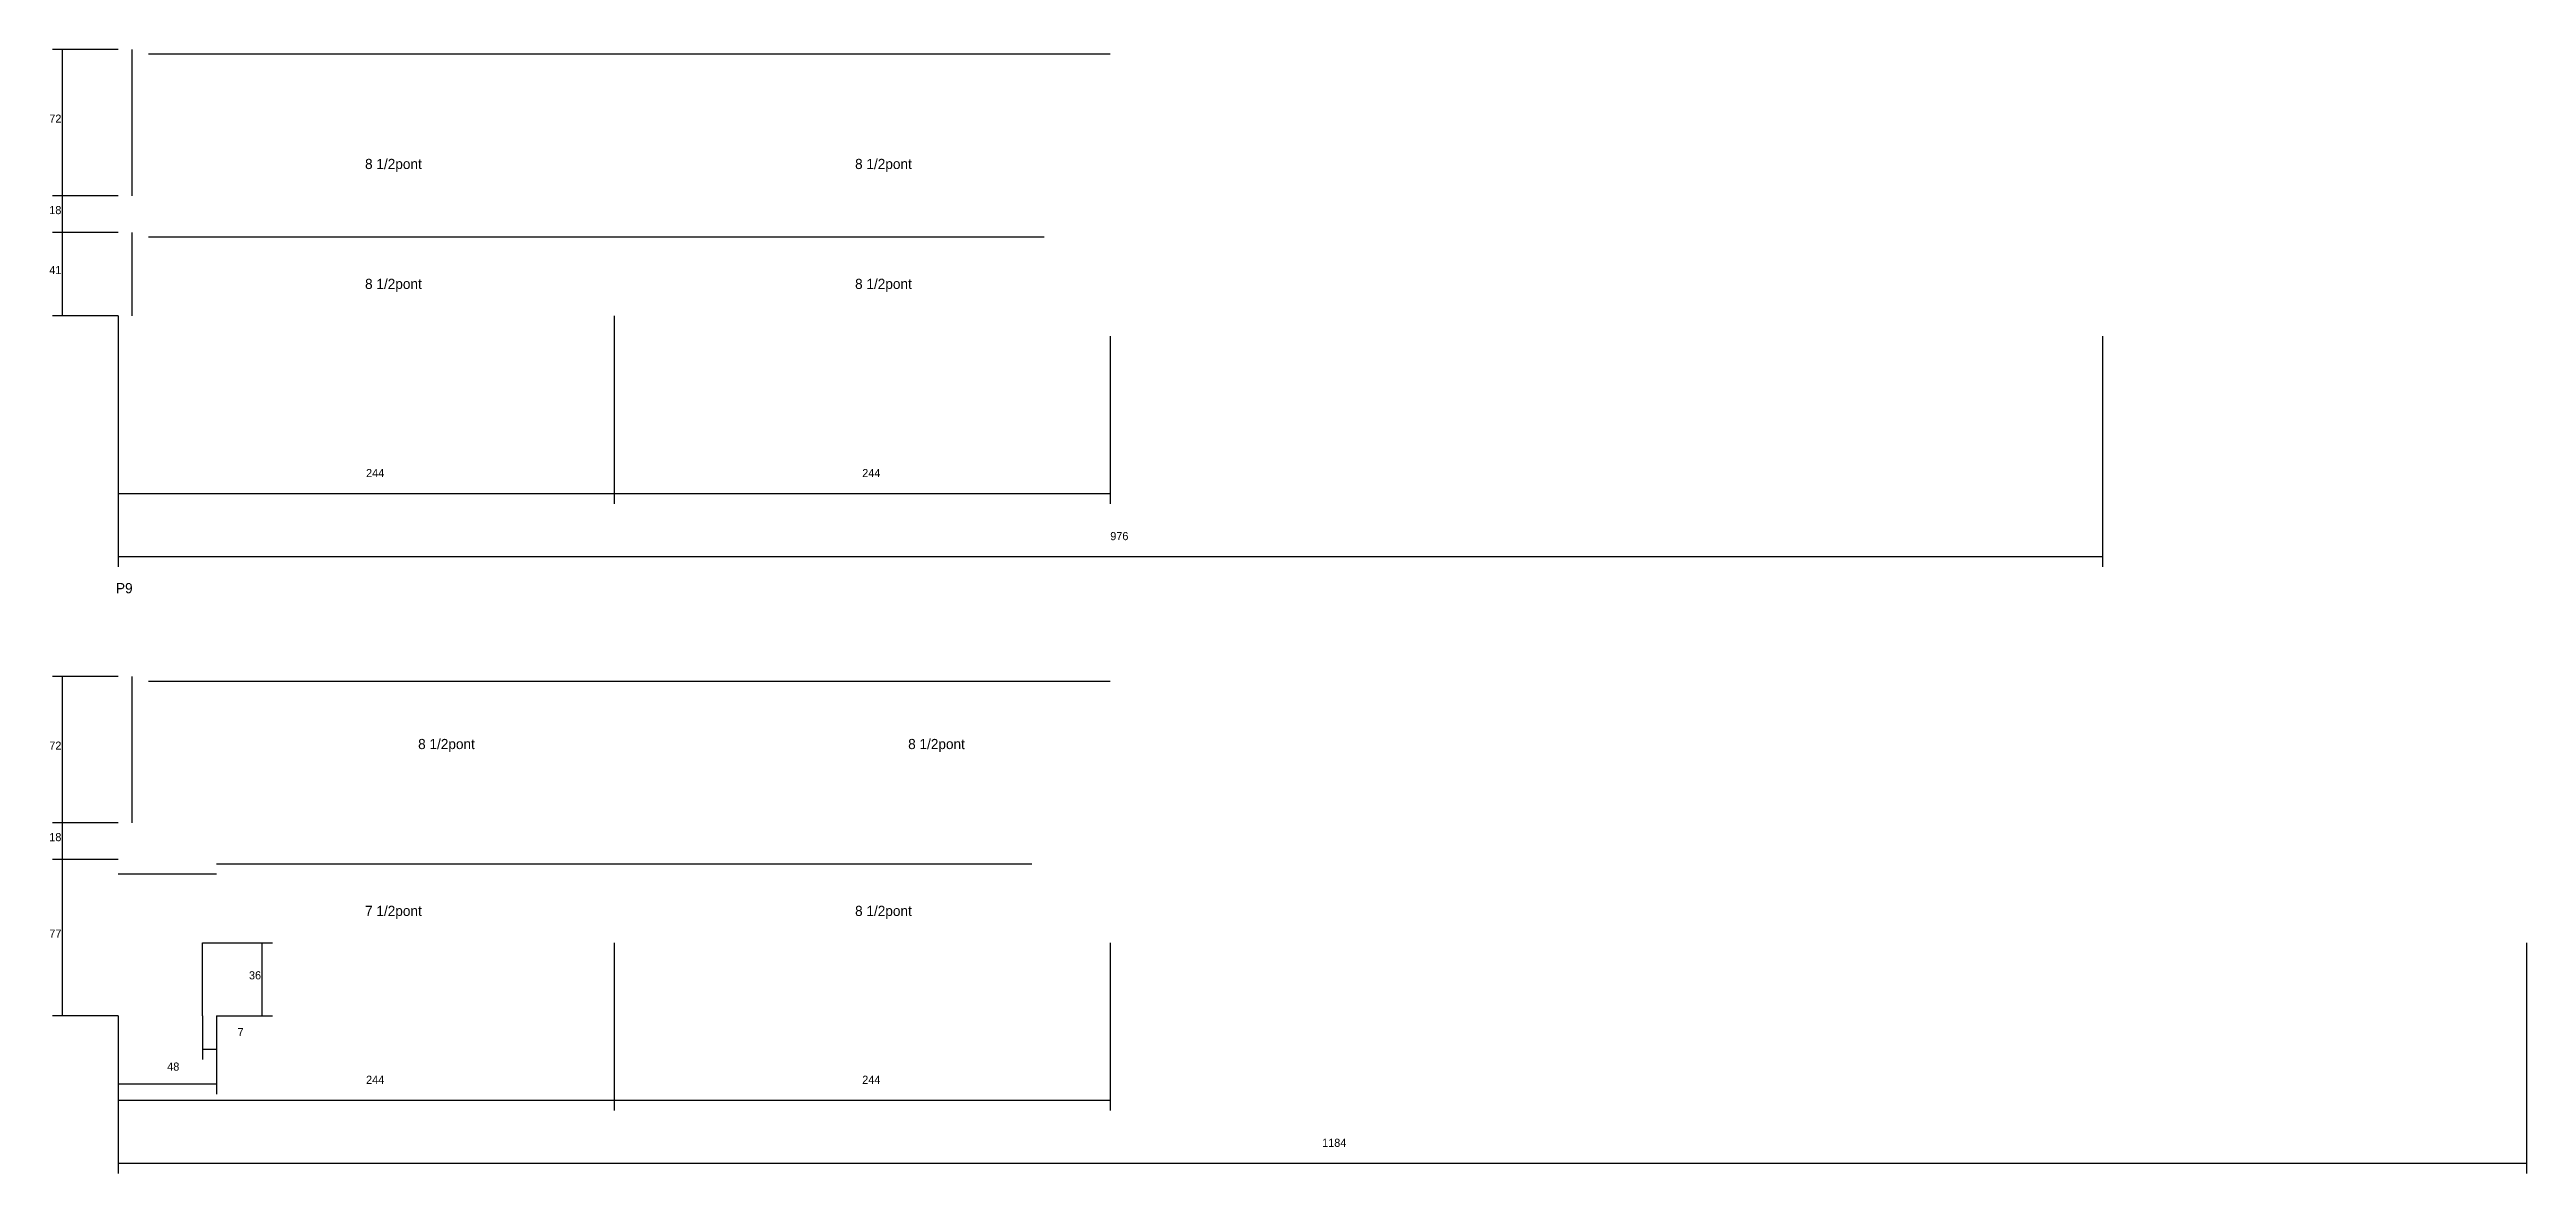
# Model space of a CAD drawing. Header units: metres. Extents: x -10318 to -5422, y 14219 to 15562.
# Drawn here: x -7147 to -5929, y 14958 to 15511 of the extents above; entities that cross this region are included whole.
import ezdxf

# ---------------------------------------------------------------- set-up
doc = ezdxf.new("R2010")
doc.units = ezdxf.units.M
for name, color, linetype in [('COTA', 4, 'Continuous'), ('NOMENCLATURA', 7, 'Continuous'), ('SARR_2.2x7', 40, 'Continuous')]:
    doc.layers.add(name, color=color, linetype=linetype)

msp = doc.modelspace()

# ---------------------------------------------------------------- texts
at = {"layer": 'COTA'}
for s, p in [('72', (-7147.3, 15474.8)), ('18', (-7147.3, 15429.8)), ('41', (-7147.3, 15400.3)), ('244', (-6991.5, 15300.4)), ('244', (-6747.5, 15300.4)), ('976', (-6625.5, 15269.4)), ('72', (-7147.3, 15166.3)), ('18', (-7147.3, 15121.3)), ('77', (-7147.3, 15073.8)), ('36', (-7049.1, 15053.3)), ('7', (-7054.7, 15025.4)), ('48', (-7089.3, 15008.4)), ('244', (-6991.5, 15001.9)), ('244', (-6747.5, 15001.9)), ('1184', (-6521.3, 14970.9))]:
    msp.add_text(s, height=4, dxfattribs=at).set_placement(p)
at = {"layer": 'NOMENCLATURA'}
for s, p in [('8 1/2pont', (-6992, 15452)), ('8 1/2pont', (-6751, 15452)), ('8 1/2pont', (-6992, 15393)), ('8 1/2pont', (-6751, 15393)), ('P9', (-7114.5, 15243.3)), ('8 1/2pont', (-6965.9, 15166.6)), ('8 1/2pont', (-6724.9, 15166.6)), ('7 1/2pont', (-6992, 15084.5)), ('8 1/2pont', (-6751, 15084.5))]:
    msp.add_text(s, height=5, dxfattribs=at).set_placement(p)

# ---------------------------------------------------------------- linework, layer by layer
at = {"layer": 'COTA'}
for p, q in [((-7113.5, 15510.8), (-7145.8, 15510.8)), ((-7140.8, 15438.8), (-7140.8, 15510.8)), ((-7113.5, 15438.8), (-7145.8, 15438.8)), ((-7113.5, 15438.8), (-7145.8, 15438.8)), ((-7140.8, 15420.8), (-7140.8, 15438.8)), ((-7113.5, 15420.8), (-7145.8, 15420.8)), ((-7113.5, 15420.8), (-7145.8, 15420.8)), ((-7140.8, 15379.8), (-7140.8, 15420.8)), ((-7113.5, 15379.8), (-7145.8, 15379.8)), ((-7113.5, 15379.8), (-7113.5, 15287.3)), ((-7113.5, 15379.8), (-7113.5, 15256.3)), ((-6869.5, 15379.8), (-6869.5, 15287.3)), ((-6869.5, 15379.8), (-6869.5, 15287.3)), ((-6625.5, 15369.8), (-6625.5, 15287.3)), ((-6137.5, 15369.8), (-6137.5, 15256.3)), ((-7113.5, 15292.3), (-6869.5, 15292.3)), ((-6869.5, 15292.3), (-6625.5, 15292.3)), ((-7113.5, 15261.3), (-6137.5, 15261.3)), ((-7113.5, 15202.3), (-7145.8, 15202.3)), ((-7140.8, 15130.3), (-7140.8, 15202.3)), ((-7113.5, 15130.3), (-7145.8, 15130.3)), ((-7113.5, 15130.3), (-7145.8, 15130.3)), ((-7140.8, 15112.3), (-7140.8, 15130.3)), ((-7113.5, 15112.3), (-7145.8, 15112.3)), ((-7113.5, 15112.3), (-7145.8, 15112.3)), ((-7140.8, 15035.3), (-7140.8, 15112.3)), ((-7065, 15071.3), (-7037.6, 15071.3)), ((-7042.6, 15035.3), (-7042.6, 15071.3)), ((-6869.5, 15071.3), (-6869.5, 14988.8)), ((-6869.5, 15071.3), (-6869.5, 14988.8)), ((-6625.5, 15071.3), (-6625.5, 14988.8)), ((-5929, 15071.3), (-5929, 14957.8)), ((-7113.5, 15035.3), (-7145.8, 15035.3)), ((-7113.5, 15035.3), (-7113.5, 14988.8)), ((-7113.5, 15035.3), (-7113.5, 14957.8)), ((-7113.5, 15035.3), (-7113.5, 14996.9)), ((-7072, 15035.3), (-7072, 15013.9)), ((-7065, 15035.3), (-7065, 15013.9)), ((-7065, 15035.3), (-7065, 14996.9)), ((-7065, 15035.3), (-7037.6, 15035.3)), ((-7072, 15018.9), (-7065, 15018.9)), ((-7113.5, 15001.9), (-7065, 15001.9)), ((-7113.5, 14993.8), (-6869.5, 14993.8)), ((-6869.5, 14993.8), (-6625.5, 14993.8)), ((-7113.5, 14962.8), (-5929, 14962.8))]:
    msp.add_line(p, q, dxfattribs=at)
at = {"layer": 'SARR_2.2x7'}
for p, q in [((-7106.5, 15438.8), (-7106.5, 15510.8)), ((-7098.5, 15508.6), (-6869.5, 15508.6)), ((-6869.5, 15508.6), (-6625.5, 15508.6)), ((-7106.5, 15379.8), (-7106.5, 15420.8)), ((-7098.5, 15418.6), (-6869.5, 15418.6)), ((-6869.5, 15418.6), (-6658, 15418.6)), ((-7106.5, 15130.3), (-7106.5, 15202.3)), ((-7098.5, 15200.1), (-6869.5, 15200.1)), ((-6869.5, 15200.1), (-6625.5, 15200.1)), ((-7065, 15110.1), (-6869.5, 15110.1)), ((-6869.5, 15110.1), (-6664, 15110.1)), ((-7113.5, 15105.3), (-7065, 15105.3)), ((-7072, 15071.3), (-7065, 15071.3)), ((-7072, 15035.3), (-7072, 15071.3))]:
    msp.add_line(p, q, dxfattribs=at)

msp.set_redraw_order([(e.dxf.handle, doc.entitydb.next_handle()) for e in msp.query("TEXT MTEXT ATTDEF DIMENSION ARC_DIMENSION")])  # texts and dimensions are drawn at this point

doc.saveas('drawing.dxf')
